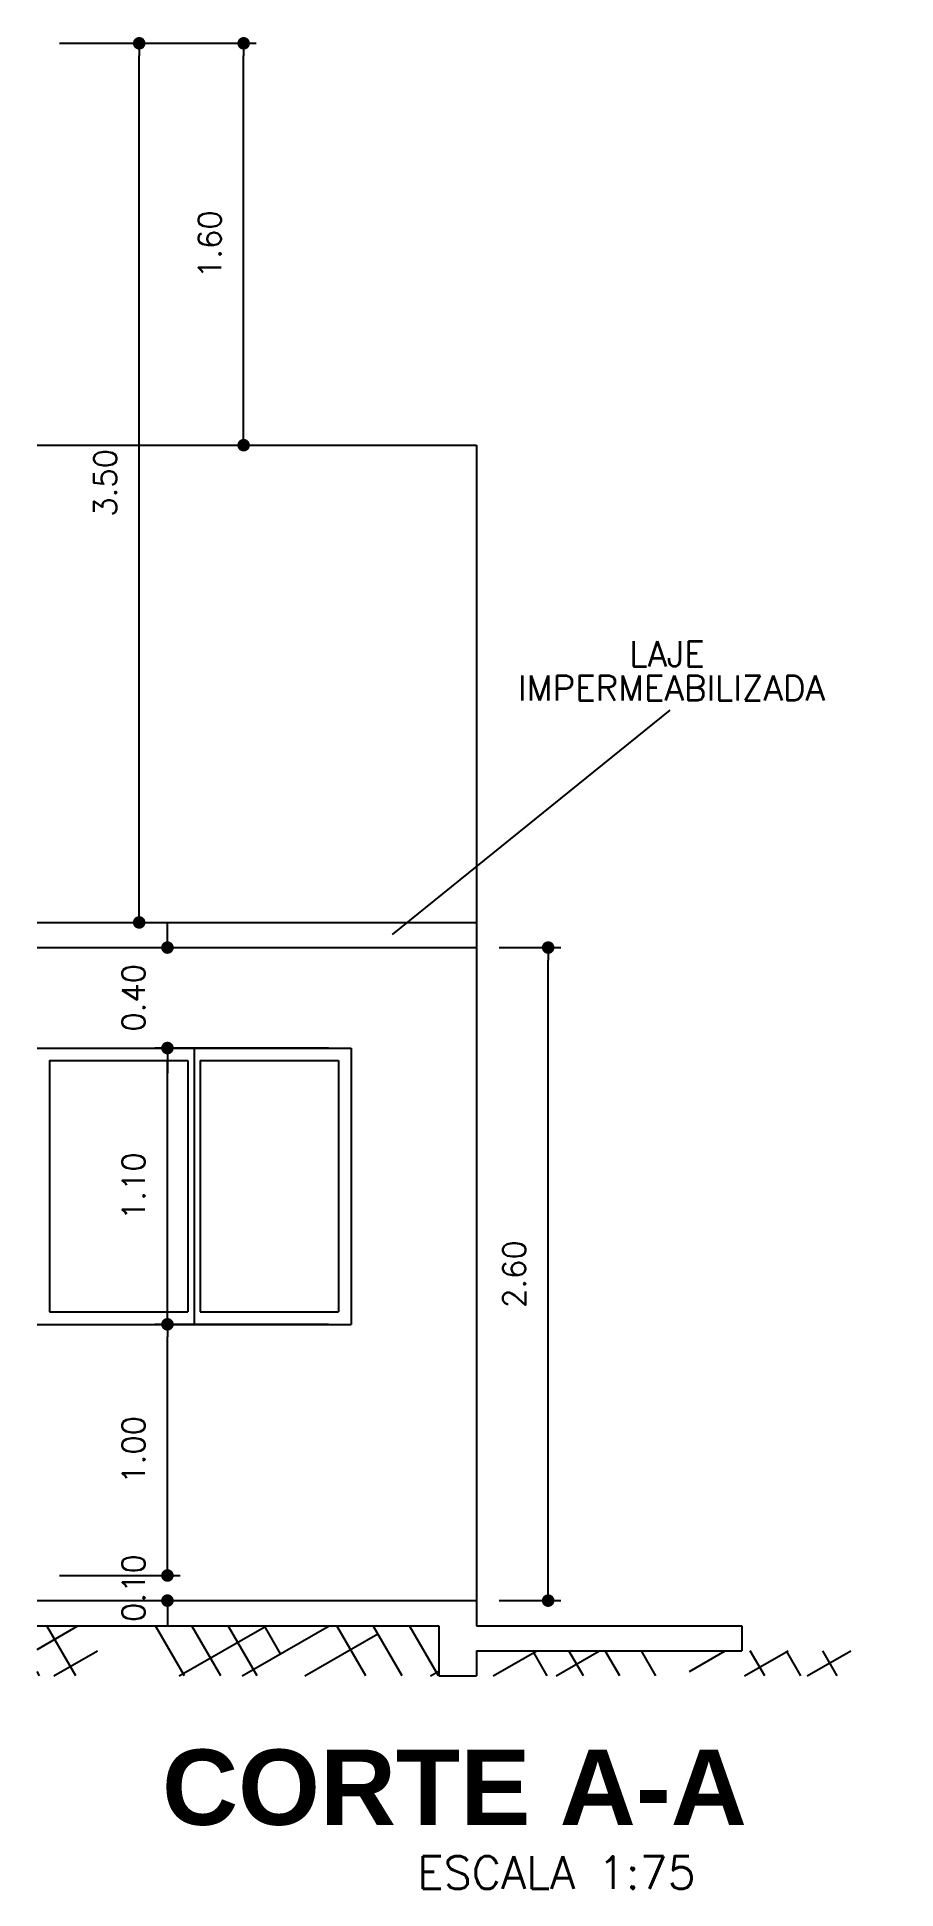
# Model space of a CAD drawing. Extents: x -206 to -86, y 71 to 127.
# Drawn here: x -89.81 to -86.39, y 119.28 to 126.65 of the extents above; entities that cross this region are included whole.
import ezdxf
from ezdxf.enums import TextEntityAlignment as Align

# ---------------------------------------------------------------- set-up
doc = ezdxf.new("R2010")
doc.units = 0
doc.header["$MEASUREMENT"] = 0
doc.layers.get('0').update_dxf_attribs({"linetype": 'CONTINUOUS'})
doc.layers.get('DEFPOINTS').update_dxf_attribs({"linetype": 'CONTINUOUS'})
for name, color, linetype in [('ALVENARIA', 7, 'CONTINUOUS'), ('ALVENARIA1', 44, 'CONTINUOUS'), ('COTA', 1, 'CONTINUOUS'), ('HATCH', 30, 'CONTINUOUS'), ('JAPOR', 142, 'CONTINUOUS'), ('TEXTO2', 40, 'CONTINUOUS'), ('TEXTO5', 5, 'CONTINUOUS')]:
    doc.layers.add(name, color=color, linetype=linetype)
doc.styles.add('SANSSERIFBOLD', font='sasb____.pfb')
doc.styles.add('SIMPLEX', font='SIMPLEX.SHX')
doc.dimstyles.new('DIM50', dxfattribs={"dimtxt": 0.09, "dimasz": 0.05, "dimexe": 0.05, "dimexo": 0.09, "dimgap": 0.09, "dimtad": 1, "dimzin": 0, "dimdsep": 46, "dimtxsty": 'SIMPLEX', "dimblk": 'DOT', "dimcen": 0.09, "dimadec": 0, "dimazin": 0, "dimtfac": 1, "dimtix": 1, "dimtofl": 0, "dimtmove": 2, "dimatfit": 3, "dimldrblk": 'DOT', "dimfxl": 1, "dimtolj": 1, "dimtzin": 0, "dimarcsym": 0})

msp = doc.modelspace()

# ---------------------------------------------------------------- texts
at = {"layer": 'TEXTO2', "style": 'SIMPLEX'}
for s, height, p in [('LAJE', 0.1, (-87.452, 124.1459)), ('IMPERMEABILIZADA', 0.1, (-87.8952, 124.0097)), ('ESCALA 1:75', 0.13, (-88.2965, 119.2788))]:
    msp.add_text(s, height=height, dxfattribs=at).set_placement(p)
at = {"layer": 'TEXTO5', "style": 'SANSSERIFBOLD'}
msp.add_text('CORTE A-A', height=0.3, dxfattribs=at).set_placement((-86.9843, 119.5339), align=Align.RIGHT)

# ---------------------------------------------------------------- blocks, each defined once
blk = doc.blocks.new('DOT')
at = {"layer": 'ALVENARIA', "color": 0, "linetype": 'ByBlock'}
blk.add_line((-0.5, 0), (-1, 0), dxfattribs=at)
at = {"layer": 'ALVENARIA', "color": 0, "linetype": 'ByBlock', "const_width": 0.5}
blk.add_lwpolyline([(-0.25, 0, 1), (0.25, 0, 1)], format="xyb", close=True, dxfattribs=at)
blk = doc.blocks.new('*D162')
at = {"color": 0, "linetype": 'ByBlock'}
for p, q in [((-89.7199, 126.1267), (-88.9375, 126.1267)), ((-88.9875, 124.5767), (-88.9875, 126.0767)), ((-89.7199, 124.5267), (-88.9375, 124.5267))]:
    blk.add_line(p, q, dxfattribs=at)
at = {"layer": 'DEFPOINTS', "color": 0, "linetype": 'ByBlock'}
for p in [(-89.8099, 126.1267), (-88.9875, 126.1267), (-89.8099, 124.5267)]:
    blk.add_point(p, dxfattribs=at)
at = {"color": 0, "linetype": 'ByBlock', "xscale": 0.05, "yscale": 0.05, "zscale": 0.05}
for p, rotation in [((-88.9875, 126.1267), 90), ((-88.9875, 124.5267), 270)]:
    blk.add_blockref('DOT', p, dxfattribs=dict(at, rotation=rotation))
at = {"color": 0, "linetype": 'ByBlock', "insert": (-89.1225, 125.3267), "char_height": 0.09, "attachment_point": 5, "rotation": 90, "style": 'SIMPLEX'}
blk.add_mtext('\\A1;1.60', dxfattribs=at)
blk = doc.blocks.new('*D163')
at = {"color": 0, "linetype": 'ByBlock'}
for p, q in [((-89.7199, 126.6267), (-89.3533, 126.6267)), ((-89.4033, 123.1767), (-89.4033, 126.5767)), ((-89.7199, 123.1267), (-89.3533, 123.1267))]:
    blk.add_line(p, q, dxfattribs=at)
at = {"layer": 'DEFPOINTS', "color": 0, "linetype": 'ByBlock'}
for p in [(-89.8099, 126.6267), (-89.4033, 126.6267), (-89.8099, 123.1267)]:
    blk.add_point(p, dxfattribs=at)
at = {"color": 0, "linetype": 'ByBlock', "xscale": 0.05, "yscale": 0.05, "zscale": 0.05}
for p, rotation in [((-89.4033, 126.6267), 90), ((-89.4033, 123.1267), 270)]:
    blk.add_blockref('DOT', p, dxfattribs=dict(at, rotation=rotation))
at = {"color": 0, "linetype": 'ByBlock', "insert": (-89.5383, 124.8767), "char_height": 0.09, "attachment_point": 5, "rotation": 90, "style": 'SIMPLEX'}
blk.add_mtext('\\A1;3.50', dxfattribs=at)
blk = doc.blocks.new('*D183')
at = {"color": 0, "linetype": 'ByBlock'}
for p, q in [((-89.2908, 120.5767), (-89.2908, 120.6267)), ((-89.7199, 120.5267), (-89.2408, 120.5267)), ((-89.7199, 120.4267), (-89.2408, 120.4267)), ((-89.2908, 120.3767), (-89.2908, 120.3267))]:
    blk.add_line(p, q, dxfattribs=at)
at = {"layer": 'DEFPOINTS', "color": 0, "linetype": 'ByBlock'}
for p in [(-89.8099, 120.5267), (-89.2908, 120.5267), (-89.8099, 120.4267)]:
    blk.add_point(p, dxfattribs=at)
at = {"color": 0, "linetype": 'ByBlock', "xscale": 0.05, "yscale": 0.05, "zscale": 0.05}
for p, rotation in [((-89.2908, 120.5267), 270), ((-89.2908, 120.4267), 90)]:
    blk.add_blockref('DOT', p, dxfattribs=dict(at, rotation=rotation))
at = {"color": 0, "linetype": 'ByBlock', "insert": (-89.4258, 120.4767), "char_height": 0.09, "attachment_point": 5, "rotation": 90, "style": 'SIMPLEX'}
blk.add_mtext('\\A1;0.10', dxfattribs=at)
blk = doc.blocks.new('*D184')
at = {"color": 0, "linetype": 'ByBlock'}
for p, q in [((-88.6499, 121.5267), (-89.3408, 121.5267)), ((-89.2908, 120.5767), (-89.2908, 121.4767)), ((-89.7199, 120.5267), (-89.2408, 120.5267))]:
    blk.add_line(p, q, dxfattribs=at)
at = {"layer": 'DEFPOINTS', "color": 0, "linetype": 'ByBlock'}
for p in [(-89.2908, 121.5267), (-88.5599, 121.5267), (-89.8099, 120.5267)]:
    blk.add_point(p, dxfattribs=at)
at = {"color": 0, "linetype": 'ByBlock', "xscale": 0.05, "yscale": 0.05, "zscale": 0.05}
for p, rotation in [((-89.2908, 121.5267), 90), ((-89.2908, 120.5267), 270)]:
    blk.add_blockref('DOT', p, dxfattribs=dict(at, rotation=rotation))
at = {"color": 0, "linetype": 'ByBlock', "insert": (-89.4258, 121.0267), "char_height": 0.09, "attachment_point": 5, "rotation": 90, "style": 'SIMPLEX'}
blk.add_mtext('\\A1;1.00', dxfattribs=at)
blk = doc.blocks.new('*D185')
at = {"color": 0, "linetype": 'ByBlock'}
for p, q in [((-88.6499, 122.6267), (-89.3408, 122.6267)), ((-89.2908, 121.5767), (-89.2908, 122.5767)), ((-88.6499, 121.5267), (-89.3408, 121.5267))]:
    blk.add_line(p, q, dxfattribs=at)
at = {"layer": 'DEFPOINTS', "color": 0, "linetype": 'ByBlock'}
for p in [(-89.2908, 122.6267), (-88.5599, 122.6267), (-88.5599, 121.5267)]:
    blk.add_point(p, dxfattribs=at)
at = {"color": 0, "linetype": 'ByBlock', "xscale": 0.05, "yscale": 0.05, "zscale": 0.05}
for p, rotation in [((-89.2908, 122.6267), 90), ((-89.2908, 121.5267), 270)]:
    blk.add_blockref('DOT', p, dxfattribs=dict(at, rotation=rotation))
at = {"color": 0, "linetype": 'ByBlock', "insert": (-89.4258, 122.0767), "char_height": 0.09, "attachment_point": 5, "rotation": 90, "style": 'SIMPLEX'}
blk.add_mtext('\\A1;1.10', dxfattribs=at)
blk = doc.blocks.new('*D186')
at = {"color": 0, "linetype": 'ByBlock'}
for p, q in [((-89.2908, 123.0767), (-89.2908, 123.1267)), ((-89.7199, 123.0267), (-89.2408, 123.0267)), ((-88.6499, 122.6267), (-89.3408, 122.6267)), ((-89.2908, 122.5767), (-89.2908, 122.5267))]:
    blk.add_line(p, q, dxfattribs=at)
at = {"layer": 'DEFPOINTS', "color": 0, "linetype": 'ByBlock'}
for p in [(-89.8099, 123.0267), (-89.2908, 123.0267), (-88.5599, 122.6267)]:
    blk.add_point(p, dxfattribs=at)
at = {"color": 0, "linetype": 'ByBlock', "xscale": 0.05, "yscale": 0.05, "zscale": 0.05}
for p, rotation in [((-89.2908, 123.0267), 270), ((-89.2908, 122.6267), 90)]:
    blk.add_blockref('DOT', p, dxfattribs=dict(at, rotation=rotation))
at = {"color": 0, "linetype": 'ByBlock', "insert": (-89.4258, 122.8267), "char_height": 0.09, "attachment_point": 5, "rotation": 90, "style": 'SIMPLEX'}
blk.add_mtext('\\A1;0.40', dxfattribs=at)
blk = doc.blocks.new('*D187')
at = {"color": 0, "linetype": 'ByBlock'}
for p, q in [((-87.9699, 123.0267), (-87.7252, 123.0267)), ((-87.7752, 120.4767), (-87.7752, 122.9767)), ((-87.9699, 120.4267), (-87.7252, 120.4267))]:
    blk.add_line(p, q, dxfattribs=at)
at = {"layer": 'DEFPOINTS', "color": 0, "linetype": 'ByBlock'}
for p in [(-88.0599, 123.0267), (-87.7752, 123.0267), (-88.0599, 120.4267)]:
    blk.add_point(p, dxfattribs=at)
at = {"color": 0, "linetype": 'ByBlock', "xscale": 0.05, "yscale": 0.05, "zscale": 0.05}
for p, rotation in [((-87.7752, 123.0267), 90), ((-87.7752, 120.4267), 270)]:
    blk.add_blockref('DOT', p, dxfattribs=dict(at, rotation=rotation))
at = {"color": 0, "linetype": 'ByBlock', "insert": (-87.9102, 121.7267), "char_height": 0.09, "attachment_point": 5, "rotation": 90, "style": 'SIMPLEX'}
blk.add_mtext('\\A1;2.60', dxfattribs=at)

# ---------------------------------------------------------------- dimensions: what is measured, and where the dimension line sits
at = {"layer": 'COTA'}
dim = msp.add_linear_dim(base=(-88.9875, 126.6267), p1=(-89.8099, 125.0267), p2=(-89.8099, 126.6267), angle=90, dimstyle='DIM50', dxfattribs=at)
dim.commit()
dim.dimension.update_dxf_attribs({"geometry": '*D162', "text_midpoint": (-89.1225, 125.3267), "insert": (0, 0.5)})
for base, p1, p2, picture, middle in [((-89.4033, 126.6267), (-89.8099, 123.1267), (-89.8099, 126.6267), '*D163', (-89.5383, 124.8767)), ((-89.2908, 123.0267), (-88.5599, 122.6267), (-89.8099, 123.0267), '*D186', (-89.4258, 122.8267)), ((-87.7752, 123.0267), (-88.0599, 120.4267), (-88.0599, 123.0267), '*D187', (-87.9102, 121.7267)), ((-89.2908, 122.6267), (-88.5599, 121.5267), (-88.5599, 122.6267), '*D185', (-89.4258, 122.0767)), ((-89.2908, 121.5267), (-89.8099, 120.5267), (-88.5599, 121.5267), '*D184', (-89.4258, 121.0267)), ((-89.2908, 120.5267), (-89.8099, 120.4267), (-89.8099, 120.5267), '*D183', (-89.4258, 120.4767))]:
    dim = msp.add_linear_dim(base=base, p1=p1, p2=p2, angle=90, dimstyle='DIM50', dxfattribs=at)
    dim.commit()
    dim.dimension.update_dxf_attribs({"geometry": picture, "text_midpoint": middle})

# ---------------------------------------------------------------- hatches: boundary and pattern name
at = {"layer": 'HATCH'}
h = msp.add_hatch(dxfattribs=at)
h.set_pattern_fill('HOUND', color=256, scale=2, angle=30, style=0)
h.set_pattern_definition([(30, (77.01125, 8.7007), (0.3705127, 0.358253175), [2, -1]), (120, (77.01125, 8.7007), (0.141746825, -0.4955127), [2, -1])])
h.paths.add_polyline_path([(-88.2099, 120.3267), (-89.8099, 120.3267), (-89.8099, 120.1267), (-88.2099, 120.1267)])
h.paths.add_polyline_path([(-86.3906, 120.2267), (-87.0038, 120.2267), (-88.0599, 120.2267), (-88.0599, 120.1267), (-86.3906, 120.1267)])

# ---------------------------------------------------------------- linework, layer by layer
at = {"layer": 'ALVENARIA'}
for p, q in [((-89.8099, 123.1267), (-88.0599, 123.1267)), ((-88.0599, 123.1267), (-88.0599, 123.0267)), ((-89.8099, 123.0267), (-88.0599, 123.0267)), ((-89.8099, 120.4267), (-88.0599, 120.4267)), ((-89.8099, 120.4267), (-89.4599, 120.4267)), ((-88.0599, 120.4267), (-88.0599, 120.3267)), ((-89.8099, 120.3267), (-88.2099, 120.3267)), ((-88.2099, 120.3267), (-88.2099, 120.1267)), ((-88.0599, 120.3267), (-87.0571, 120.3267)), ((-87.9099, 120.3267), (-87.0038, 120.3267)), ((-87.0038, 120.3267), (-87.0038, 120.2267)), ((-88.0599, 120.2267), (-87.0038, 120.2267)), ((-88.0599, 120.2267), (-88.0599, 120.1267)), ((-88.2099, 120.1267), (-88.0599, 120.1267))]:
    msp.add_line(p, q, dxfattribs=at)
at = {"layer": 'ALVENARIA1'}
for p, q in [((-89.8099, 125.0267), (-88.0599, 125.0267)), ((-88.0599, 125.0267), (-88.0599, 120.4267))]:
    msp.add_line(p, q, dxfattribs=at)
at = {"layer": 'JAPOR'}
for p, q in [((-89.8099, 122.6267), (-88.5599, 122.6267)), ((-89.1849, 122.6267), (-89.1849, 121.5267)), ((-88.5599, 122.6267), (-88.5599, 121.5267)), ((-89.7599, 122.5767), (-89.7599, 121.5767)), ((-89.7599, 122.5767), (-89.2099, 122.5767)), ((-89.2099, 122.5767), (-89.2099, 121.5767)), ((-89.1599, 122.5767), (-89.1599, 121.5767)), ((-89.1599, 122.5767), (-88.6099, 122.5767)), ((-88.6099, 122.5767), (-88.6099, 121.5767)), ((-89.8099, 121.5267), (-88.5599, 121.5267)), ((-89.7599, 121.5767), (-89.2099, 121.5767)), ((-89.1599, 121.5767), (-88.6099, 121.5767))]:
    msp.add_line(p, q, dxfattribs=at)
at = {"layer": 'TEXTO2'}
msp.add_line((-88.3955, 123.0789), (-87.2894, 123.9713), dxfattribs=at)

msp.set_redraw_order([(e.dxf.handle, doc.entitydb.next_handle()) for e in msp.query("TEXT MTEXT ATTDEF DIMENSION ARC_DIMENSION")])  # texts and dimensions are drawn at this point

doc.saveas('drawing.dxf')
